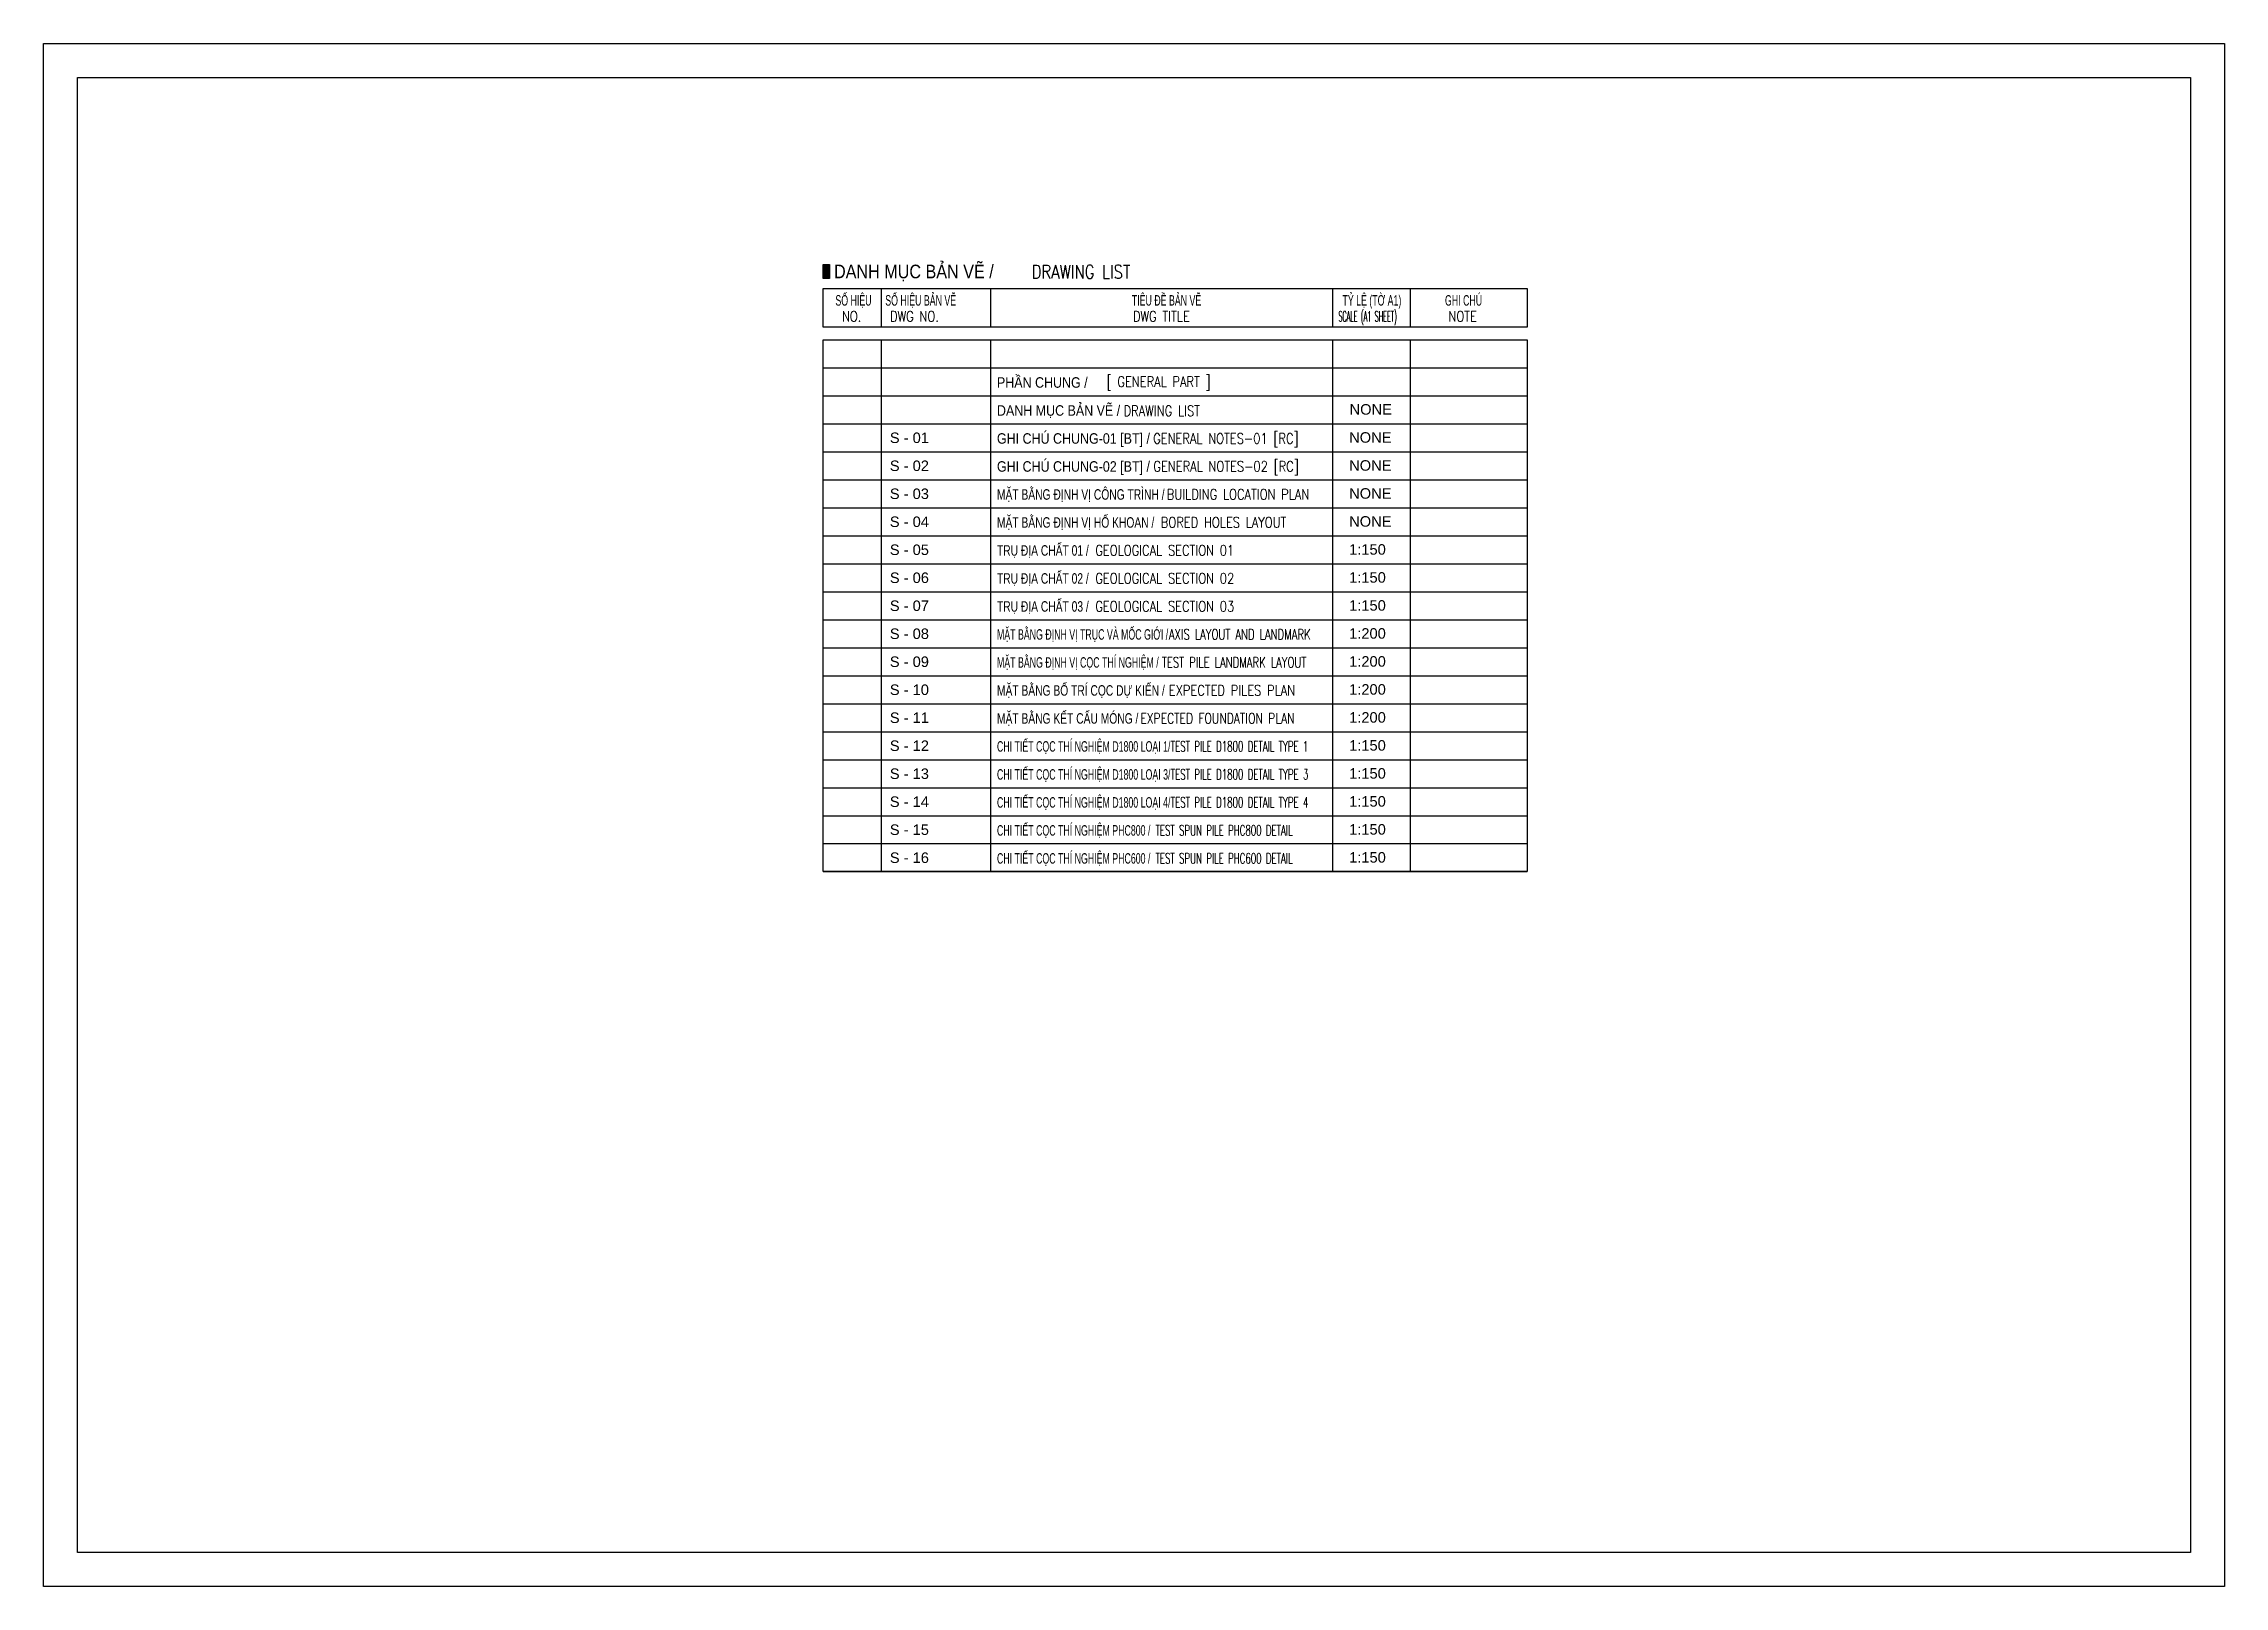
# Model space of a CAD drawing. Header units: millimetres. Extents: x 0 to 2525, y 0 to 595.
# Drawn here: x 1683 to 2525, y 0 to 595 of the extents above; entities that cross this region are included whole.
import ezdxf
from ezdxf.enums import TextEntityAlignment as Align

# ---------------------------------------------------------------- set-up
doc = ezdxf.new("R2010")
doc.units = ezdxf.units.MM
doc.header["$MEASUREMENT"] = 0
doc.layers.get('0').update_dxf_attribs({"color": 8})
for name, color, linetype in [('ELE', 7, 'Continuous'), ('ELE2', 8, 'Continuous'), ('ROM', 2, 'Continuous'), ('TXT', 3, 'Continuous'), ('TXT EN', 3, 'Continuous')]:
    doc.layers.add(name, color=color, linetype=linetype)
doc.layers.add('TEXT VN1', color=7, linetype='Continuous', lineweight=13)
doc.styles.add('arial', font='arial.ttf')
doc.styles.add('Romans -1', font='romans.shx', dxfattribs={"width": 0.8})
doc.styles.add('돋움', font='arial.ttf')

msp = doc.modelspace()

# ---------------------------------------------------------------- texts
at = {"layer": 'TEXT VN1', "style": 'arial'}
for s, height, width, p in [('DANH MỤC BẢN VẼ / ', 5.25, 0.85, (1988.31, 504.63)), ('SỐ HIỆU', 4.05, 0.6, (1988.85, 494.08)), ('SỐ HIỆU BẢN VẼ', 4.05, 0.6, (2008.09, 494.08)), ('TIÊU ĐỀ BẢN VẼ', 4.05, 0.6, (2103.25, 494.08)), ('TỶ LỆ (TỜ A1)', 4.05, 0.6, (2184.54, 494.08)), ('GHI CHÚ', 4.05, 0.6, (2224.1, 494.08)), ('PHẦN CHUNG / ', 4.05, 0.85, (2051.2, 462.41)), ('DANH MỤC BẢN VẼ / ', 4.05, 0.85, (2051.2, 451.61)), ('GHI CHÚ CHUNG-01 [BT] / ', 4.05, 0.85, (2051.2, 440.81)), ('GHI CHÚ CHUNG-02 [BT] / ', 4.05, 0.85, (2051.2, 430.01)), ('MẶT BẰNG ĐỊNH VỊ CÔNG TRÌNH / ', 4.05, 0.7, (2051.2, 419.21)), ('MẶT BẰNG ĐỊNH VỊ HỐ KHOAN / ', 4.05, 0.7, (2051.2, 408.41)), ('TRỤ ĐỊA CHẤT 01 / ', 4.05, 0.7, (2051.2, 397.61)), ('TRỤ ĐỊA CHẤT 02 / ', 4.05, 0.7, (2051.2, 386.81)), ('TRỤ ĐỊA CHẤT 03 / ', 4.05, 0.7, (2051.2, 376.01)), ('MẶT BẰNG ĐỊNH VỊ TRỤC VÀ MỐC GIỚI /', 4.05, 0.6, (2051.2, 365.21)), ('MẶT BẰNG ĐỊNH VỊ CỌC THÍ NGHIỆM /', 4.05, 0.6, (2051.2, 354.41)), ('MẶT BẰNG BỐ TRÍ CỌC DỰ KIẾN /', 4.05, 0.7, (2051.2, 343.61)), ('MẶT BẰNG KẾT CẤU MÓNG /', 4.05, 0.7, (2051.2, 332.81)), ('CHI TIẾT CỌC THÍ NGHIỆM D1800 LOẠI 1/', 4.05, 0.6, (2051.2, 322.01)), ('CHI TIẾT CỌC THÍ NGHIỆM D1800 LOẠI 3/', 4.05, 0.6, (2051.2, 311.21)), ('CHI TIẾT CỌC THÍ NGHIỆM D1800 LOẠI 4/', 4.05, 0.6, (2051.2, 300.41)), ('CHI TIẾT CỌC THÍ NGHIỆM PHC800 /', 4.05, 0.6, (2051.2, 289.61)), ('CHI TIẾT CỌC THÍ NGHIỆM PHC600 /', 4.05, 0.6, (2051.2, 278.81))]:
    msp.add_text(s, height=height, dxfattribs=dict(at, width=width)).set_placement(p)
at = {"layer": 'TXT', "style": '돋움'}
for s, p in [('NONE', (2187.28, 452.03)), ('S - 01', (2009.85, 441.08)), ('NONE', (2187.11, 441.2)), ('S - 02', (2009.85, 430.28)), ('NONE', (2187.11, 430.4)), ('S - 03', (2009.85, 419.48)), ('NONE', (2187.11, 419.6)), ('S - 04', (2009.85, 408.68)), ('NONE', (2187.11, 408.8)), ('S - 05', (2009.85, 397.88)), ('1:150', (2187.11, 398)), ('S - 06', (2009.85, 387.08)), ('1:150', (2187.11, 387.2)), ('S - 07', (2009.85, 376.28)), ('1:150', (2187.11, 376.4)), ('S - 08', (2009.85, 365.48)), ('1:200', (2187.11, 365.6)), ('S - 09', (2009.85, 354.68)), ('1:200', (2187.11, 354.8)), ('S - 10', (2009.85, 343.88)), ('1:200', (2187.11, 344)), ('S - 11', (2009.85, 333.08)), ('1:200', (2187.11, 333.2)), ('S - 12', (2009.85, 322.28)), ('1:150', (2187.11, 322.4)), ('S - 13', (2009.85, 311.48)), ('1:150', (2187.11, 311.6)), ('S - 14', (2009.85, 300.68)), ('1:150', (2187.11, 300.8)), ('S - 15', (2009.85, 289.88)), ('1:150', (2187.11, 290)), ('S - 16', (2009.85, 279.08)), ('1:150', (2187.11, 279.2))]:
    msp.add_text(s, height=4.05, dxfattribs=at).set_placement(p)
at = {"layer": 'TXT EN', "style": 'Romans -1'}
for s, height, width, p in [('DRAWING LIST', 5.25, 0.8, (2064.55, 504.5)), ('NO.', 4.05, 0.8, (1991.37, 487.94)), ('DWG NO.', 4.05, 0.8, (2009.92, 487.94)), ('DWG TITLE', 4.05, 0.8, (2103.67, 487.94)), ('SCALE (A1 SHEET)', 4.05, 0.45, (2182.99, 487.94)), ('NOTE', 4.05, 0.8, (2225.43, 487.94)), ('DRAWING LIST', 4.05, 0.8, (2100.08, 451.47)), ('GENERAL NOTES-01 [RC]', 4.05, 0.8, (2111.5, 440.81)), ('GENERAL NOTES-02 [RC]', 4.05, 0.8, (2111.59, 430.06)), ('BUILDING LOCATION PLAN', 4.05, 0.8, (2116.74, 419.26)), ('BORED HOLES LAYOUT', 4.05, 0.8, (2114.42, 408.46)), ('GEOLOGICAL SECTION 01', 4.05, 0.8, (2089.16, 397.66)), ('GEOLOGICAL SECTION 02', 4.05, 0.8, (2089.16, 386.86)), ('GEOLOGICAL SECTION 03', 4.05, 0.8, (2089.16, 376.06)), ('AXIS LAYOUT AND LANDMARK', 4.05, 0.7, (2117.58, 365.26)), ('TEST PILE LANDMARK LAYOUT', 4.05, 0.7, (2114.82, 354.46)), ('EXPECTED PILES PLAN', 4.05, 0.8, (2117.53, 343.66)), ('EXPECTED FOUNDATION PLAN', 4.05, 0.75, (2106.56, 332.86)), ('TEST PILE D1800 DETAIL TYPE 1', 4.05, 0.6, (2118.28, 322.06)), ('TEST PILE D1800 DETAIL TYPE 3', 4.05, 0.6, (2118.28, 311.26)), ('TEST PILE D1800 DETAIL TYPE 4', 4.05, 0.6, (2118.28, 300.46)), ('TEST SPUN PILE PHC800 DETAIL', 4.05, 0.6, (2112.4, 289.66)), ('TEST SPUN PILE PHC600 DETAIL', 4.05, 0.6, (2112.4, 278.86))]:
    msp.add_text(s, height=height, dxfattribs=dict(at, width=width)).set_placement(p)
at = {"layer": 'TXT EN', "style": 'Romans -1', "width": 0.8}
msp.add_text('[ GENERAL PART ]', height=4.05, dxfattribs=at).set_placement((2113.59, 464.72), align=Align.MIDDLE_CENTER)

# ---------------------------------------------------------------- hatches: boundary and pattern name
at = {"layer": 'ROM'}
msp.add_hatch(color=256, dxfattribs=at).paths.add_polyline_path([(1984.11, 509.9), (1986.51, 509.9), (1986.51, 504.5), (1984.11, 504.5)])

# ---------------------------------------------------------------- linework, layer by layer
msp.add_lwpolyline([(1696.32, 582.11), (2511.85, 582.11), (2511.85, 13.05), (1696.32, 13.05)], close=True)
at = {"layer": 'DEFPOINTS'}
msp.add_lwpolyline([(1683.27, 595.16), (2524.9, 595.16), (2524.9, 0), (1683.27, 0)], close=True, dxfattribs=at)
at = {"layer": 'ELE'}
for p, q in [((2006.61, 485.72), (2006.61, 500.72)), ((2048.82, 485.72), (2048.82, 500.72)), ((2180.82, 485.72), (2180.82, 500.72)), ((2210.82, 485.72), (2210.82, 500.72)), ((2006.61, 426.92), (2006.61, 480.92)), ((2048.82, 426.92), (2048.82, 480.92)), ((2180.82, 426.92), (2180.82, 480.92)), ((2210.82, 275.72), (2210.82, 480.92)), ((2006.61, 275.72), (2006.61, 426.92)), ((2048.82, 275.72), (2048.82, 426.92)), ((2180.82, 275.72), (2180.82, 426.92))]:
    msp.add_line(p, q, dxfattribs=at)
at = {"layer": 'ELE2'}
for p, q in [((1984.11, 470.12), (2255.82, 470.12)), ((1984.11, 459.32), (2255.82, 459.32)), ((1984.11, 459.32), (2255.82, 459.32)), ((1984.11, 448.52), (2255.82, 448.52)), ((1984.11, 437.72), (2255.82, 437.72)), ((1984.11, 426.92), (2255.82, 426.92)), ((1984.11, 416.12), (2255.82, 416.12)), ((1984.11, 405.32), (2255.82, 405.32)), ((1984.11, 394.52), (2255.82, 394.52)), ((1984.11, 383.72), (2255.82, 383.72)), ((1984.11, 372.92), (2255.82, 372.92)), ((1984.11, 362.12), (2255.82, 362.12)), ((1984.11, 351.32), (2255.82, 351.32)), ((1984.11, 340.52), (2255.82, 340.52)), ((1984.11, 329.72), (2255.82, 329.72)), ((1984.11, 318.92), (2255.82, 318.92)), ((1984.11, 308.12), (2255.82, 308.12)), ((1984.11, 297.32), (2255.82, 297.32)), ((1984.11, 297.32), (2255.82, 297.32)), ((1984.11, 286.52), (2255.82, 286.52)), ((1984.11, 286.52), (2255.82, 286.52)), ((1984.11, 275.72), (2255.82, 275.72)), ((1984.11, 275.72), (2255.82, 275.72))]:
    msp.add_line(p, q, dxfattribs=at)
at = {"layer": 'ROM'}
for p, q in [((1984.11, 509.9), (1986.51, 509.9)), ((1984.11, 504.5), (1984.11, 509.9)), ((1986.51, 509.9), (1986.51, 504.5)), ((1986.51, 504.5), (1984.11, 504.5)), ((1984.11, 500.72), (2255.82, 500.72)), ((1984.11, 485.72), (1984.11, 500.72)), ((2255.82, 500.72), (2255.82, 485.72)), ((2255.82, 485.72), (1984.11, 485.72))]:
    msp.add_line(p, q, dxfattribs=at)
msp.add_lwpolyline([(1984.11, 275.72), (1984.11, 480.92), (2255.82, 480.92), (2255.82, 275.72)], close=True, dxfattribs=at)

msp.set_redraw_order([(e.dxf.handle, doc.entitydb.next_handle()) for e in msp.query("TEXT MTEXT ATTDEF DIMENSION ARC_DIMENSION")])  # texts and dimensions are drawn at this point

doc.saveas('drawing.dxf')
